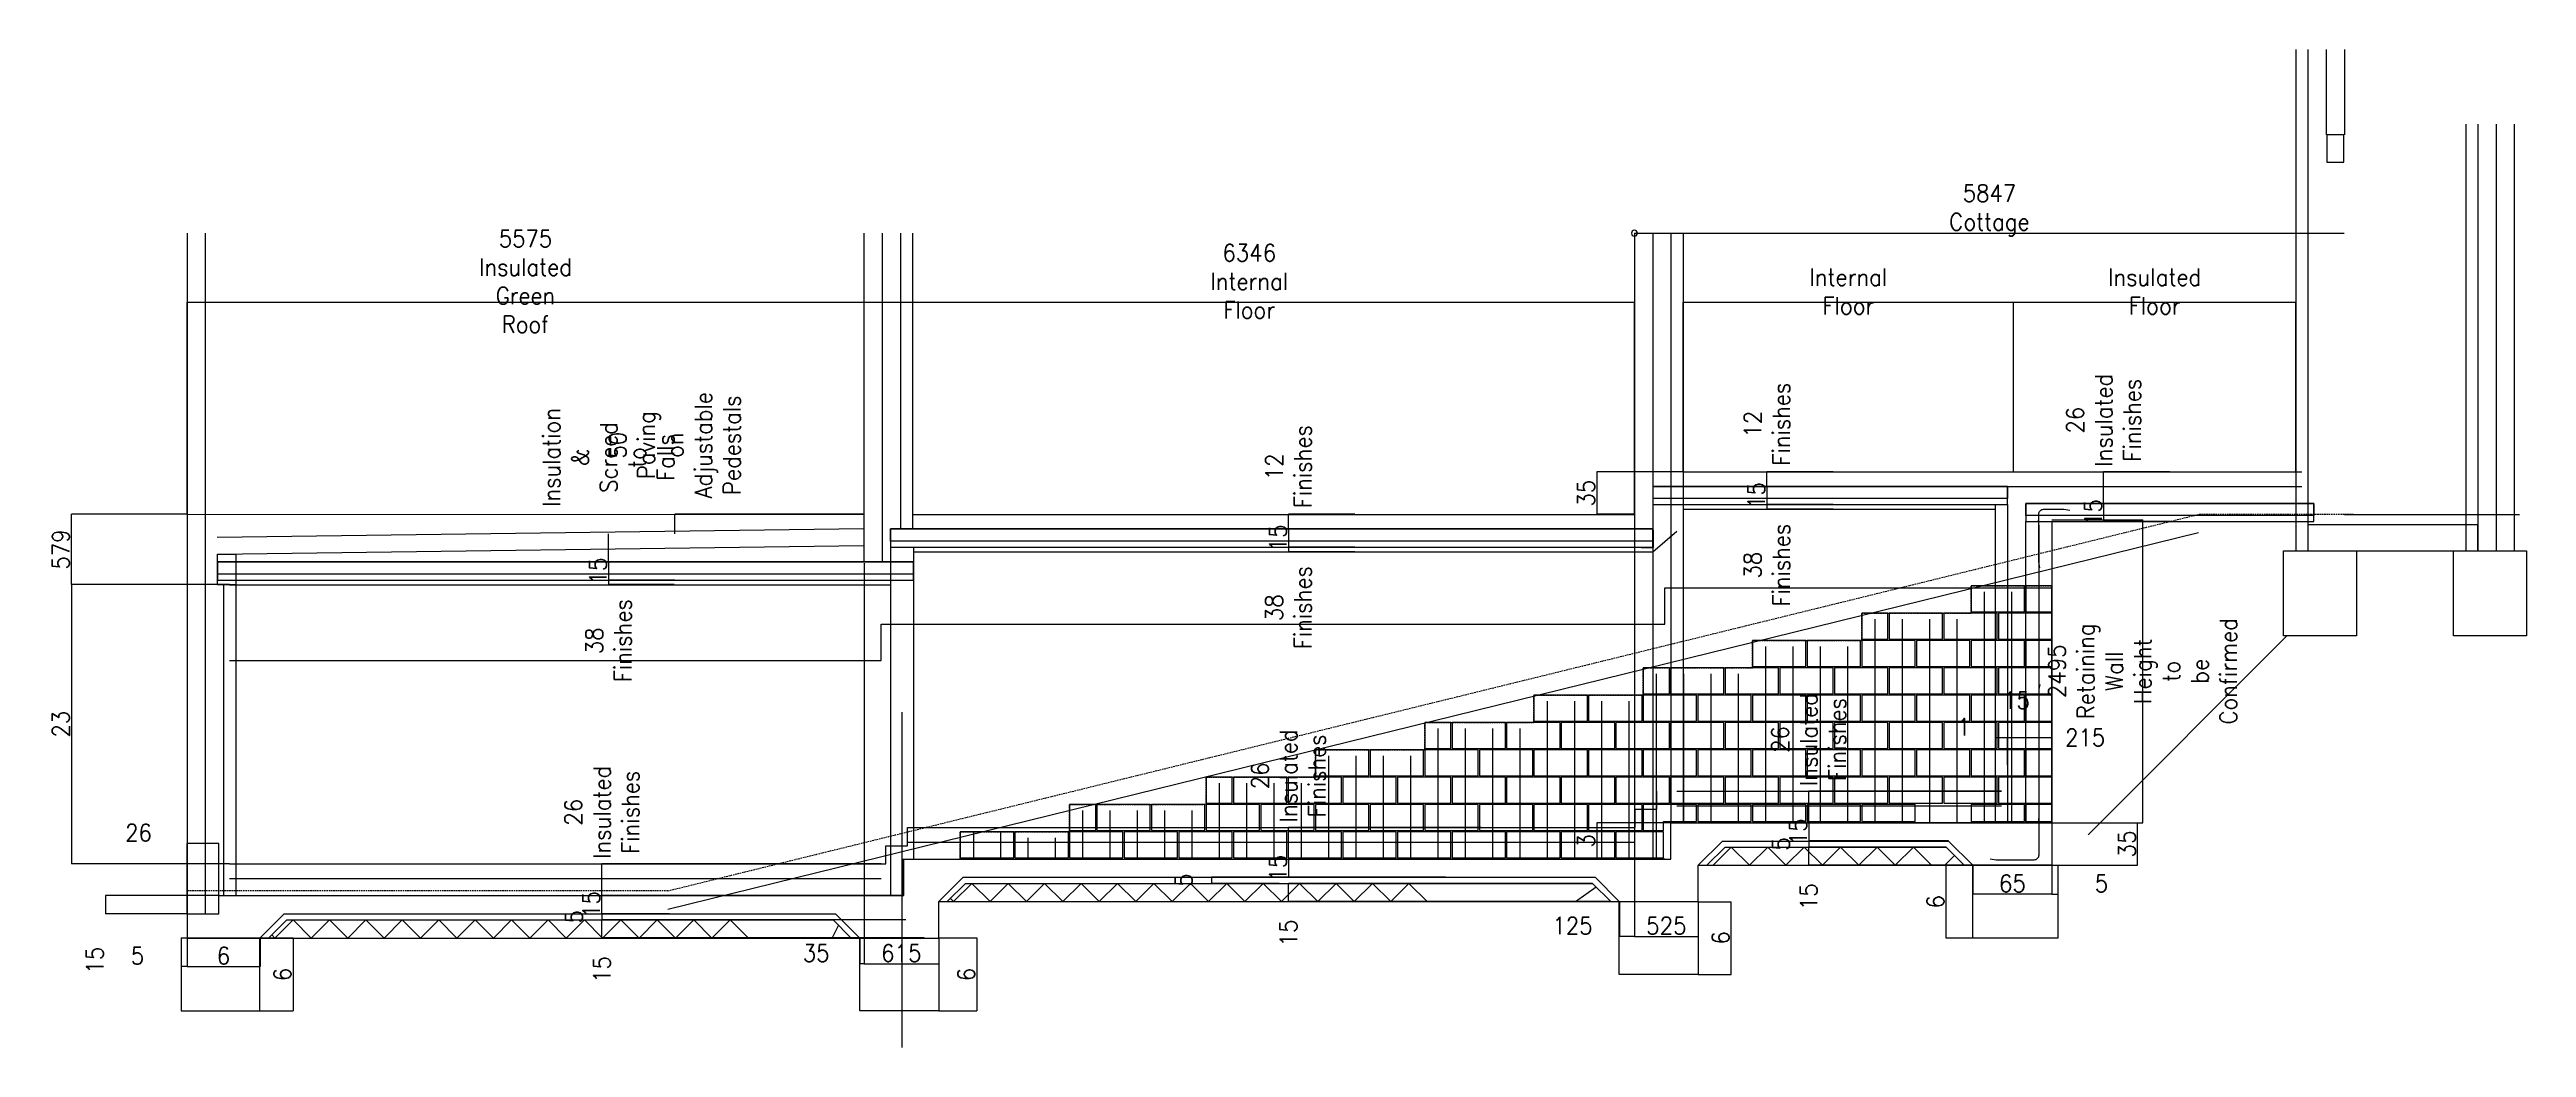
# Model space of a CAD drawing. Header units: millimetres. Extents: x 14063 to 1112248, y -41582 to 2046360.
# Drawn here: x 970747 to 991148, y 1950263 to 1958480 of the extents above; entities that cross this region are included whole.
import ezdxf

# ---------------------------------------------------------------- set-up
doc = ezdxf.new("R2010")
doc.units = ezdxf.units.MM
doc.linetypes.add('DASHED', pattern=[19.05, 12.7, -6.35])
doc.layers.get('Defpoints').update_dxf_attribs({"color": 41})
for name, color, linetype in [('CHB+00_Dims-GA', 8, 'Continuous'), ('CHB+00_Groundslab', 4, 'Continuous'), ('CHB+00_Levels', 8, 'Continuous'), ('CHB+00_Lintels Over', 9, 'Continuous'), ('CHB+00_Rebar', 1, 'Continuous'), ('CHB+00_Walls-LB Ghost', 252, 'Continuous'), ('CHB+00_Walls-Retaining', 1, 'Continuous'), ('CHB-00_Dims-Foundation', 8, 'Continuous'), ('CHB-00_External GL', 211, 'Continuous'), ('CHB-00_Foundation', 7, 'Continuous'), ('CHB-00_Party Wall Line', 1, 'Continuous'), ('CHB-00_SOPs', 211, 'Continuous')]:
    doc.layers.add(name, color=color, linetype=linetype)
doc.styles.get("Standard").update_dxf_attribs({"font": 'standard'})
doc.dimstyles.get("Standard").update_dxf_attribs({"dimscale": 0, "dimtxt": 2, "dimasz": 2.5, "dimexe": 4, "dimexo": 1.5, "dimgap": 0.75, "dimtad": 0, "dimtoh": 1, "dimdec": 0, "dimdsep": 46, "dimcen": 0.09, "dimclrd": 8, "dimclre": 8, "dimclrt": 7, "dimadec": 0, "dimazin": 0, "dimtfac": 1, "dimtdec": 4, "dimtofl": 0, "dimtmove": 0, "dimatfit": 3, "dimfxl": 1, "dimtolj": 1, "dimtzin": 0, "dimarcsym": 0})

# ---------------------------------------------------------------- blocks, each defined once
blk = doc.blocks.new('*U196')
at = {"layer": 'CHB+00_Groundslab', "color": 8}
blk.add_lwpolyline([(-150, -75), (0, 75), (150, -75)], dxfattribs=at)
blk = doc.blocks.new('*U197')
at = {"layer": 'CHB+00_Groundslab', "color": 0, "linetype": 'ByBlock', "lineweight": -2}
for p in [(0, 0), (300, 0), (600, 0), (900, 0), (1200, 0), (1500, 0)]:
    blk.add_blockref('*U196', p, dxfattribs=at)
blk = doc.blocks.new('*D129')
at = {"layer": 'CHB+00_Dims-GA', "color": 8, "linetype": 'ByBlock', "lineweight": -2}
for p, q in [((987239, 1952113), (987946, 1952113)), ((987946, 1951763), (987946, 1952113)), ((987289, 1951763), (987946, 1951763))]:
    blk.add_line(p, q, dxfattribs=at)
for points in [[(987946, 1952113), (987946, 1952113), (987946, 1952113)], [(987946, 1951763), (987946, 1951763), (987946, 1951763)]]:
    blk.add_solid(points, dxfattribs=at)
at = {"layer": 'CHB+00_Dims-GA', "color": 7, "linetype": 'Continuous', "lineweight": -2, "insert": (987858, 1951938), "char_height": 141.1, "width": 11, "attachment_point": 5, "rotation": 90}
blk.add_mtext('35', dxfattribs=at)
blk = doc.blocks.new('*D108')
at = {"layer": 'CHB+00_Dims-GA', "color": 8, "linetype": 'ByBlock', "lineweight": -2}
for p, q in [((987239, 1954608), (987988, 1954608)), ((987988, 1952113), (987988, 1954608)), ((987239, 1952113), (987988, 1952113))]:
    blk.add_line(p, q, dxfattribs=at)
for points in [[(987988, 1954608), (987988, 1954608), (987988, 1954608)], [(987988, 1952113), (987988, 1952113), (987988, 1952113)]]:
    blk.add_solid(points, dxfattribs=at)
at = {"layer": 'CHB+00_Dims-GA', "color": 7, "linetype": 'Continuous', "lineweight": -2, "insert": (987988, 1953360), "char_height": 141.08, "width": 280.75, "attachment_point": 5, "rotation": 90}
blk.add_mtext('2495 Retaining Wall Height\\Xto be Confirmed', dxfattribs=at)
blk = doc.blocks.new('*D4')
at = {"layer": 'CHB+00_Dims-GA', "color": 8, "linetype": 'ByBlock', "lineweight": -2}
for p, q in [((975297, 1951514), (975297, 1951774)), ((977598, 1951774), (975297, 1951774)), ((972231, 1951514), (975297, 1951514))]:
    blk.add_line(p, q, dxfattribs=at)
for points in [[(975297, 1951774), (975297, 1951774), (975297, 1951774)], [(975297, 1951514), (975297, 1951514), (975297, 1951514)]]:
    blk.add_solid(points, dxfattribs=at)
at = {"layer": 'CHB+00_Dims-GA', "color": 7, "linetype": 'Continuous', "lineweight": -2, "insert": (975297, 1952199), "char_height": 141.08, "width": 82, "attachment_point": 5, "rotation": 90}
blk.add_mtext('26\\XInsulated\\PFinishes', dxfattribs=at)
blk = doc.blocks.new('*D57')
at = {"layer": 'CHB+00_Dims-GA', "color": 8, "linetype": 'ByBlock', "lineweight": -2}
for p, q in [((972681, 1951364), (975297, 1951364)), ((975297, 1951364), (975297, 1951514)), ((977783, 1951514), (975297, 1951514))]:
    blk.add_line(p, q, dxfattribs=at)
for points in [[(975297, 1951514), (975297, 1951514), (975297, 1951514)], [(975297, 1951364), (975297, 1951364), (975297, 1951364)]]:
    blk.add_solid(points, dxfattribs=at)
at = {"layer": 'CHB+00_Dims-GA', "color": 7, "linetype": 'Continuous', "lineweight": -2, "insert": (975210, 1951439), "char_height": 141.1, "width": 9, "attachment_point": 5, "rotation": 90}
blk.add_mtext('15', dxfattribs=at)
blk = doc.blocks.new('*D48')
at = {"layer": 'CHB+00_Dims-GA', "color": 8, "linetype": 'ByBlock', "lineweight": -2}
for p, q in [((980952, 1951464), (980952, 1951614)), ((983456, 1951614), (980952, 1951614)), ((983606, 1951464), (980952, 1951464))]:
    blk.add_line(p, q, dxfattribs=at)
for points in [[(980952, 1951614), (980952, 1951614), (980952, 1951614)], [(980952, 1951464), (980952, 1951464), (980952, 1951464)]]:
    blk.add_solid(points, dxfattribs=at)
at = {"layer": 'CHB+00_Dims-GA', "color": 7, "linetype": 'Continuous', "lineweight": -2, "insert": (980952, 1951205), "char_height": 141.1, "width": 9, "attachment_point": 5, "rotation": 90}
blk.add_mtext('15', dxfattribs=at)
blk = doc.blocks.new('*D119')
at = {"layer": 'CHB+00_Dims-GA', "color": 8, "linetype": 'ByBlock', "lineweight": -2}
for p, q in [((986774, 1952815), (986874, 1952815)), ((986774, 1952590), (986774, 1952815)), ((986874, 1952590), (986874, 1952815))]:
    blk.add_line(p, q, dxfattribs=at)
for points in [[(986774, 1952815), (986774, 1952815), (986774, 1952815)], [(986874, 1952815), (986874, 1952815), (986874, 1952815)]]:
    blk.add_solid(points, dxfattribs=at)
at = {"layer": 'CHB+00_Dims-GA', "color": 7, "linetype": 'Continuous', "lineweight": -2, "insert": (986515, 1952903), "char_height": 141, "width": 2, "attachment_point": 5}
blk.add_mtext('1', dxfattribs=at)
blk = doc.blocks.new('*D43')
at = {"layer": 'CHB+00_Dims-GA', "color": 8, "linetype": 'ByBlock', "lineweight": -2}
for p, q in [((986874, 1952815), (987024, 1952815)), ((986874, 1952590), (986874, 1952815)), ((987024, 1952590), (987024, 1952815))]:
    blk.add_line(p, q, dxfattribs=at)
for points in [[(986874, 1952815), (986874, 1952815), (986874, 1952815)], [(987024, 1952815), (987024, 1952815), (987024, 1952815)]]:
    blk.add_solid(points, dxfattribs=at)
at = {"layer": 'CHB+00_Dims-GA', "color": 7, "linetype": 'Continuous', "lineweight": -2, "insert": (986949, 1953121), "char_height": 141.1, "width": 9, "attachment_point": 5}
blk.add_mtext('15', dxfattribs=at)
blk = doc.blocks.new('*D27')
at = {"layer": 'CHB+00_Dims-GA', "color": 8, "linetype": 'ByBlock', "lineweight": -2}
for p, q in [((987024, 1952815), (987239, 1952815)), ((987024, 1952590), (987024, 1952815)), ((987239, 1952590), (987239, 1952815))]:
    blk.add_line(p, q, dxfattribs=at)
for points in [[(987024, 1952815), (987024, 1952815), (987024, 1952815)], [(987239, 1952815), (987239, 1952815), (987239, 1952815)]]:
    blk.add_solid(points, dxfattribs=at)
at = {"layer": 'CHB+00_Dims-GA', "color": 7, "linetype": 'Continuous', "lineweight": -2, "insert": (987514, 1952815), "char_height": 141.1, "width": 16, "attachment_point": 5}
blk.add_mtext('215', dxfattribs=at)
blk = doc.blocks.new('*D136')
at = {"color": 8, "linetype": 'ByBlock', "lineweight": -2}
for p, q in [((971881, 1956400), (977456, 1956400)), ((971881, 1954653), (971881, 1956400)), ((977456, 1954653), (977456, 1956400))]:
    blk.add_line(p, q, dxfattribs=at)
for points in [[(971881, 1956400), (971881, 1956400), (971881, 1956400)], [(977456, 1956400), (977456, 1956400), (977456, 1956400)]]:
    blk.add_solid(points, dxfattribs=at)
at = {"color": 7, "linetype": 'Continuous', "lineweight": -2, "insert": (974668, 1956571), "char_height": 141.08, "width": 128.5, "attachment_point": 5}
blk.add_mtext('5575\\PInsulated Green Roof', dxfattribs=at)
blk = doc.blocks.new('*D142')
at = {"color": 8, "linetype": 'ByBlock', "lineweight": -2}
for p, q in [((977456, 1956400), (983802, 1956400)), ((977456, 1954728), (977456, 1956400)), ((983802, 1954653), (983802, 1956400))]:
    blk.add_line(p, q, dxfattribs=at)
for points in [[(977456, 1956400), (977456, 1956400), (977456, 1956400)], [(983802, 1956400), (983802, 1956400), (983802, 1956400)]]:
    blk.add_solid(points, dxfattribs=at)
at = {"color": 7, "linetype": 'Continuous', "lineweight": -2, "insert": (980629, 1956571), "char_height": 141.08, "width": 81.75, "attachment_point": 5}
blk.add_mtext('6346\\PInternal Floor', dxfattribs=at)
blk = doc.blocks.new('*D168')
at = {"color": 8, "linetype": 'ByBlock', "lineweight": -2}
for p, q in [((984202, 1956400), (986924, 1956400)), ((984202, 1955003), (984202, 1956400)), ((986924, 1955003), (986924, 1956400))]:
    blk.add_line(p, q, dxfattribs=at)
for points in [[(984202, 1956400), (984202, 1956400), (984202, 1956400)], [(986924, 1956400), (986924, 1956400), (986924, 1956400)]]:
    blk.add_solid(points, dxfattribs=at)
at = {"color": 7, "linetype": 'Continuous', "lineweight": -2, "insert": (985563, 1956488), "char_height": 141.08, "width": 81.75, "attachment_point": 5}
blk.add_mtext('Internal Floor', dxfattribs=at)
blk = doc.blocks.new('*D23')
at = {"color": 8, "linetype": 'ByBlock', "lineweight": -2}
for p, q in [((986924, 1956400), (989248, 1956400)), ((986924, 1955003), (986924, 1956400)), ((989248, 1955003), (989248, 1956400))]:
    blk.add_line(p, q, dxfattribs=at)
for points in [[(986924, 1956400), (986924, 1956400), (986924, 1956400)], [(989248, 1956400), (989248, 1956400), (989248, 1956400)]]:
    blk.add_solid(points, dxfattribs=at)
at = {"color": 7, "linetype": 'Continuous', "lineweight": -2, "insert": (988086, 1956488), "char_height": 141.08, "width": 89.75, "attachment_point": 5}
blk.add_mtext('Insulated Floor', dxfattribs=at)
blk = doc.blocks.new('*D73')
at = {"color": 8, "linetype": 'ByBlock', "lineweight": -2}
for p, q in [((983802, 1956968), (989648, 1956968)), ((983802, 1956968), (983802, 1956968)), ((989648, 1956968), (989648, 1956968))]:
    blk.add_line(p, q, dxfattribs=at)
for points in [[(983802, 1956968), (983802, 1956968), (983802, 1956968)], [(989648, 1956968), (989648, 1956968), (989648, 1956968)]]:
    blk.add_solid(points, dxfattribs=at)
at = {"color": 7, "linetype": 'Continuous', "lineweight": -2, "insert": (986725, 1957156), "char_height": 141.1, "width": 44, "attachment_point": 5}
blk.add_mtext('5847\\PCottage', dxfattribs=at)
blk = doc.blocks.new('*D8')
at = {"layer": 'CHB+00_Dims-GA', "color": 8, "linetype": 'ByBlock', "lineweight": -2}
for p, q in [((975352, 1954261), (975352, 1954491)), ((975352, 1954491), (975352, 1954491)), ((975897, 1954261), (975352, 1954261))]:
    blk.add_line(p, q, dxfattribs=at)
for points in [[(975352, 1954491), (975352, 1954491), (975352, 1954491)], [(975352, 1954261), (975352, 1954261), (975352, 1954261)]]:
    blk.add_solid(points, dxfattribs=at)
at = {"layer": 'CHB+00_Dims-GA', "color": 7, "linetype": 'Continuous', "lineweight": -2, "insert": (975352, 1955121), "char_height": 141.08, "width": 183.25, "attachment_point": 5, "rotation": 90}
blk.add_mtext('Insulation &\\XScreed to Falls', dxfattribs=at)
blk = doc.blocks.new('*D109')
at = {"layer": 'CHB+00_Dims-GA', "color": 8, "linetype": 'ByBlock', "lineweight": -2}
for p, q in [((975352, 1954261), (975352, 1954111)), ((975897, 1954261), (975352, 1954261)), ((975897, 1954111), (975352, 1954111))]:
    blk.add_line(p, q, dxfattribs=at)
for points in [[(975352, 1954261), (975352, 1954261), (975352, 1954261)], [(975352, 1954111), (975352, 1954111), (975352, 1954111)]]:
    blk.add_solid(points, dxfattribs=at)
at = {"layer": 'CHB+00_Dims-GA', "color": 7, "linetype": 'Continuous', "lineweight": -2, "insert": (975265, 1954186), "char_height": 141.1, "width": 9, "attachment_point": 5, "rotation": 90}
blk.add_mtext('15', dxfattribs=at)
blk = doc.blocks.new('*D85')
at = {"layer": 'CHB+00_Dims-GA', "color": 8, "linetype": 'ByBlock', "lineweight": -2}
for p, q in [((975352, 1954111), (975352, 1954074)), ((975897, 1954111), (975352, 1954111)), ((975893, 1954074), (975352, 1954074))]:
    blk.add_line(p, q, dxfattribs=at)
for points in [[(975352, 1954111), (975352, 1954111), (975352, 1954111)], [(975352, 1954074), (975352, 1954074), (975352, 1954074)]]:
    blk.add_solid(points, dxfattribs=at)
at = {"layer": 'CHB+00_Dims-GA', "color": 7, "linetype": 'Continuous', "lineweight": -2, "insert": (975352, 1953612), "char_height": 141.08, "width": 75, "attachment_point": 5, "rotation": 90}
blk.add_mtext('38\\XFinishes', dxfattribs=at)
blk = doc.blocks.new('*D128')
at = {"layer": 'CHB+00_Dims-GA', "color": 8, "linetype": 'ByBlock', "lineweight": -2}
for p, q in [((980952, 1954533), (980952, 1954653)), ((981497, 1954653), (980952, 1954653)), ((981497, 1954533), (980952, 1954533))]:
    blk.add_line(p, q, dxfattribs=at)
for points in [[(980952, 1954653), (980952, 1954653), (980952, 1954653)], [(980952, 1954533), (980952, 1954533), (980952, 1954533)]]:
    blk.add_solid(points, dxfattribs=at)
at = {"layer": 'CHB+00_Dims-GA', "color": 7, "linetype": 'Continuous', "lineweight": -2, "insert": (980952, 1955045), "char_height": 141.08, "width": 73, "attachment_point": 5, "rotation": 90}
blk.add_mtext('12\\XFinishes', dxfattribs=at)
blk = doc.blocks.new('*D93')
at = {"layer": 'CHB+00_Dims-GA', "color": 8, "linetype": 'ByBlock', "lineweight": -2}
for p, q in [((980952, 1954533), (980952, 1954383)), ((981497, 1954533), (980952, 1954533)), ((981497, 1954383), (980952, 1954383))]:
    blk.add_line(p, q, dxfattribs=at)
for points in [[(980952, 1954533), (980952, 1954533), (980952, 1954533)], [(980952, 1954383), (980952, 1954383), (980952, 1954383)]]:
    blk.add_solid(points, dxfattribs=at)
at = {"layer": 'CHB+00_Dims-GA', "color": 7, "linetype": 'Continuous', "lineweight": -2, "insert": (980865, 1954458), "char_height": 141.1, "width": 9, "attachment_point": 5, "rotation": 90}
blk.add_mtext('15', dxfattribs=at)
blk = doc.blocks.new('*D32')
at = {"layer": 'CHB+00_Dims-GA', "color": 8, "linetype": 'ByBlock', "lineweight": -2}
for p, q in [((980952, 1954383), (980952, 1954345)), ((981497, 1954383), (980952, 1954383)), ((981497, 1954345), (980952, 1954345))]:
    blk.add_line(p, q, dxfattribs=at)
for points in [[(980952, 1954383), (980952, 1954383), (980952, 1954383)], [(980952, 1954345), (980952, 1954345), (980952, 1954345)]]:
    blk.add_solid(points, dxfattribs=at)
at = {"layer": 'CHB+00_Dims-GA', "color": 7, "linetype": 'Continuous', "lineweight": -2, "insert": (980952, 1953884), "char_height": 141.08, "width": 75, "attachment_point": 5, "rotation": 90}
blk.add_mtext('38\\XFinishes', dxfattribs=at)
blk = doc.blocks.new('*D19')
at = {"layer": 'CHB+00_Dims-GA', "color": 8, "linetype": 'ByBlock', "lineweight": -2}
for p, q in [((984893, 1954883), (984893, 1955003)), ((985438, 1955003), (984893, 1955003)), ((985438, 1954883), (984893, 1954883))]:
    blk.add_line(p, q, dxfattribs=at)
for points in [[(984893, 1955003), (984893, 1955003), (984893, 1955003)], [(984893, 1954883), (984893, 1954883), (984893, 1954883)]]:
    blk.add_solid(points, dxfattribs=at)
at = {"layer": 'CHB+00_Dims-GA', "color": 7, "linetype": 'Continuous', "lineweight": -2, "insert": (984893, 1955395), "char_height": 141.08, "width": 73, "attachment_point": 5, "rotation": 90}
blk.add_mtext('12\\XFinishes', dxfattribs=at)
blk = doc.blocks.new('*D40')
at = {"layer": 'CHB+00_Dims-GA', "color": 8, "linetype": 'ByBlock', "lineweight": -2}
for p, q in [((984893, 1954883), (984893, 1954733)), ((985438, 1954883), (984893, 1954883)), ((985438, 1954733), (984893, 1954733))]:
    blk.add_line(p, q, dxfattribs=at)
for points in [[(984893, 1954883), (984893, 1954883), (984893, 1954883)], [(984893, 1954733), (984893, 1954733), (984893, 1954733)]]:
    blk.add_solid(points, dxfattribs=at)
at = {"layer": 'CHB+00_Dims-GA', "color": 7, "linetype": 'Continuous', "lineweight": -2, "insert": (984805, 1954808), "char_height": 141.1, "width": 9, "attachment_point": 5, "rotation": 90}
blk.add_mtext('15', dxfattribs=at)
blk = doc.blocks.new('*D37')
at = {"layer": 'CHB+00_Dims-GA', "color": 8, "linetype": 'ByBlock', "lineweight": -2}
for p, q in [((984893, 1954733), (984893, 1954695)), ((985438, 1954733), (984893, 1954733)), ((985438, 1954695), (984893, 1954695))]:
    blk.add_line(p, q, dxfattribs=at)
for points in [[(984893, 1954733), (984893, 1954733), (984893, 1954733)], [(984893, 1954695), (984893, 1954695), (984893, 1954695)]]:
    blk.add_solid(points, dxfattribs=at)
at = {"layer": 'CHB+00_Dims-GA', "color": 7, "linetype": 'Continuous', "lineweight": -2, "insert": (984893, 1954234), "char_height": 141.08, "width": 75, "attachment_point": 5, "rotation": 90}
blk.add_mtext('38\\XFinishes', dxfattribs=at)
blk = doc.blocks.new('*D7')
at = {"layer": 'CHB+00_Dims-GA', "color": 8, "linetype": 'ByBlock', "lineweight": -2}
for p, q in [((987666, 1954743), (987666, 1955003)), ((988211, 1955003), (987666, 1955003)), ((988211, 1954743), (987666, 1954743))]:
    blk.add_line(p, q, dxfattribs=at)
for points in [[(987666, 1955003), (987666, 1955003), (987666, 1955003)], [(987666, 1954743), (987666, 1954743), (987666, 1954743)]]:
    blk.add_solid(points, dxfattribs=at)
at = {"layer": 'CHB+00_Dims-GA', "color": 7, "linetype": 'Continuous', "lineweight": -2, "insert": (987666, 1955428), "char_height": 141.08, "width": 82, "attachment_point": 5, "rotation": 90}
blk.add_mtext('26\\XInsulated\\PFinishes', dxfattribs=at)
blk = doc.blocks.new('*D114')
at = {"layer": 'CHB+00_Dims-GA', "color": 8, "linetype": 'ByBlock', "lineweight": -2}
for p, q in [((987666, 1954743), (987666, 1954593)), ((988211, 1954743), (987666, 1954743)), ((988211, 1954593), (987666, 1954593))]:
    blk.add_line(p, q, dxfattribs=at)
for points in [[(987666, 1954743), (987666, 1954743), (987666, 1954743)], [(987666, 1954593), (987666, 1954593), (987666, 1954593)]]:
    blk.add_solid(points, dxfattribs=at)
at = {"layer": 'CHB+00_Dims-GA', "color": 7, "linetype": 'Continuous', "lineweight": -2, "insert": (987579, 1954668), "char_height": 141.1, "width": 9, "attachment_point": 5, "rotation": 90}
blk.add_mtext('15', dxfattribs=at)
blk = doc.blocks.new('*D79')
at = {"color": 8, "linetype": 'ByBlock', "lineweight": -2}
for p, q in [((970928, 1954074), (970928, 1951774)), ((972231, 1954074), (970928, 1954074)), ((972231, 1951774), (970928, 1951774))]:
    blk.add_line(p, q, dxfattribs=at)
for points in [[(970928, 1954074), (970928, 1954074), (970928, 1954074)], [(970928, 1951774), (970928, 1951774), (970928, 1951774)]]:
    blk.add_solid(points, dxfattribs=at)
at = {"color": 7, "linetype": 'Continuous', "lineweight": -2, "insert": (970840, 1952924), "char_height": 141.1, "width": 11, "attachment_point": 5, "rotation": 90}
blk.add_mtext('23', dxfattribs=at)
blk = doc.blocks.new('*D53')
at = {"layer": 'CHB+00_Dims-GA', "color": 8, "linetype": 'ByBlock', "lineweight": -2}
for p, q in [((980317, 1951664), (980317, 1951614)), ((981509, 1951664), (980317, 1951664)), ((980874, 1951614), (980317, 1951614))]:
    blk.add_line(p, q, dxfattribs=at)
for points in [[(980317, 1951664), (980317, 1951664), (980317, 1951664)], [(980317, 1951614), (980317, 1951614), (980317, 1951614)]]:
    blk.add_solid(points, dxfattribs=at)
at = {"layer": 'CHB+00_Dims-GA', "color": 7, "linetype": 'Continuous', "lineweight": -2, "insert": (980088, 1951639), "char_height": 141, "width": 4, "attachment_point": 5, "rotation": 90}
blk.add_mtext('5', dxfattribs=at)
blk = doc.blocks.new('*U198')
at = {"layer": 'CHB+00_Groundslab', "color": 8}
blk.add_lwpolyline([(-150, -75), (0, 75), (150, -75)], dxfattribs=at)
blk = doc.blocks.new('*U199')
at = {"layer": 'CHB+00_Groundslab', "color": 0, "linetype": 'ByBlock', "lineweight": -2}
for p in [(0, 0), (300, 0), (600, 0), (900, 0), (1200, 0), (1500, 0), (1800, 0), (2100, 0), (2400, 0), (2700, 0), (3000, 0), (3300, 0), (3600, 0)]:
    blk.add_blockref('*U198', p, dxfattribs=at)
blk = doc.blocks.new('*U200')
at = {"layer": 'CHB+00_Groundslab', "color": 8}
blk.add_lwpolyline([(-150, -75), (0, 75), (150, -75)], dxfattribs=at)
blk = doc.blocks.new('*U201')
at = {"layer": 'CHB+00_Groundslab', "color": 0, "linetype": 'ByBlock', "lineweight": -2}
for p in [(0, 0), (300, 0), (600, 0), (900, 0), (1200, 0), (1500, 0), (1800, 0), (2100, 0), (2400, 0), (2700, 0), (3000, 0), (3300, 0), (3600, 0)]:
    blk.add_blockref('*U200', p, dxfattribs=at)
blk = doc.blocks.new('*D16')
at = {"layer": 'CHB+00_Dims-GA', "color": 8, "linetype": 'ByBlock', "lineweight": -2}
for p, q in [((975897, 1954493), (975897, 1954653)), ((977456, 1954653), (975897, 1954653)), ((975897, 1954493), (975897, 1954493))]:
    blk.add_line(p, q, dxfattribs=at)
for points in [[(975897, 1954653), (975897, 1954653), (975897, 1954653)], [(975897, 1954493), (975897, 1954493), (975897, 1954493)]]:
    blk.add_solid(points, dxfattribs=at)
at = {"layer": 'CHB+00_Dims-GA', "color": 7, "linetype": 'Continuous', "lineweight": -2, "insert": (975897, 1955222), "char_height": 141.08, "width": 83.75, "attachment_point": 5, "rotation": 90}
blk.add_mtext('50\\XPaving\\Pon Adjustable\\PPedestals', dxfattribs=at)
blk = doc.blocks.new('*D83')
at = {"layer": 'CHB+00_Dims-GA', "color": 8, "linetype": 'ByBlock', "lineweight": -2}
for p, q in [((985237, 1952113), (985237, 1952373)), ((986824, 1952373), (985237, 1952373)), ((986824, 1952113), (985237, 1952113))]:
    blk.add_line(p, q, dxfattribs=at)
for points in [[(985237, 1952373), (985237, 1952373), (985237, 1952373)], [(985237, 1952113), (985237, 1952113), (985237, 1952113)]]:
    blk.add_solid(points, dxfattribs=at)
at = {"layer": 'CHB+00_Dims-GA', "color": 7, "linetype": 'Continuous', "lineweight": -2, "insert": (985237, 1952798), "char_height": 141.08, "width": 82, "attachment_point": 5, "rotation": 90}
blk.add_mtext('26\\XInsulated\\PFinishes', dxfattribs=at)
blk = doc.blocks.new('*D72')
at = {"layer": 'CHB+00_Dims-GA', "color": 8, "linetype": 'ByBlock', "lineweight": -2}
for p, q in [((985237, 1952113), (985237, 1951963)), ((986824, 1952113), (985237, 1952113)), ((986389, 1951963), (985237, 1951963))]:
    blk.add_line(p, q, dxfattribs=at)
for points in [[(985237, 1952113), (985237, 1952113), (985237, 1952113)], [(985237, 1951963), (985237, 1951963), (985237, 1951963)]]:
    blk.add_solid(points, dxfattribs=at)
at = {"layer": 'CHB+00_Dims-GA', "color": 7, "linetype": 'Continuous', "lineweight": -2, "insert": (985150, 1952038), "char_height": 141.1, "width": 9, "attachment_point": 5, "rotation": 90}
blk.add_mtext('15', dxfattribs=at)
blk = doc.blocks.new('*D75')
at = {"layer": 'CHB+00_Dims-GA', "color": 8, "linetype": 'ByBlock', "lineweight": -2}
for p, q in [((985237, 1951763), (985237, 1951913)), ((986368, 1951913), (985237, 1951913)), ((986589, 1951763), (985237, 1951763))]:
    blk.add_line(p, q, dxfattribs=at)
for points in [[(985237, 1951913), (985237, 1951913), (985237, 1951913)], [(985237, 1951763), (985237, 1951763), (985237, 1951763)]]:
    blk.add_solid(points, dxfattribs=at)
at = {"layer": 'CHB+00_Dims-GA', "color": 7, "linetype": 'Continuous', "lineweight": -2, "insert": (985237, 1951504), "char_height": 141.1, "width": 9, "attachment_point": 5, "rotation": 90}
blk.add_mtext('15', dxfattribs=at)
blk = doc.blocks.new('*D91')
at = {"layer": 'CHB+00_Dims-GA', "color": 8, "linetype": 'ByBlock', "lineweight": -2}
for p, q in [((985237, 1951963), (985237, 1951913)), ((986389, 1951963), (985237, 1951963)), ((986368, 1951913), (985237, 1951913))]:
    blk.add_line(p, q, dxfattribs=at)
for points in [[(985237, 1951963), (985237, 1951963), (985237, 1951963)], [(985237, 1951913), (985237, 1951913), (985237, 1951913)]]:
    blk.add_solid(points, dxfattribs=at)
at = {"layer": 'CHB+00_Dims-GA', "color": 7, "linetype": 'Continuous', "lineweight": -2, "insert": (985009, 1951938), "char_height": 141, "width": 4, "attachment_point": 5, "rotation": 90}
blk.add_mtext('5', dxfattribs=at)
blk = doc.blocks.new('*D31')
at = {"layer": 'CHB+00_Dims-GA', "color": 8, "linetype": 'ByBlock', "lineweight": -2}
for p, q in [((983491, 1952113), (983491, 1951813)), ((984102, 1952113), (983491, 1952113)), ((984052, 1951813), (983491, 1951813))]:
    blk.add_line(p, q, dxfattribs=at)
for points in [[(983491, 1952113), (983491, 1952113), (983491, 1952113)], [(983491, 1951813), (983491, 1951813), (983491, 1951813)]]:
    blk.add_solid(points, dxfattribs=at)
at = {"layer": 'CHB+00_Dims-GA', "color": 7, "linetype": 'Continuous', "lineweight": -2, "insert": (983404, 1951963), "char_height": 141, "width": 4, "attachment_point": 5, "rotation": 90}
blk.add_mtext('3', dxfattribs=at)
blk = doc.blocks.new('*D101')
at = {"layer": 'CHB+00_Dims-GA', "color": 8, "linetype": 'ByBlock', "lineweight": -2}
for p, q in [((970928, 1954074), (970928, 1954653)), ((971881, 1954653), (970928, 1954653)), ((972231, 1954074), (970928, 1954074))]:
    blk.add_line(p, q, dxfattribs=at)
for points in [[(970928, 1954653), (970928, 1954653), (970928, 1954653)], [(970928, 1954074), (970928, 1954074), (970928, 1954074)]]:
    blk.add_solid(points, dxfattribs=at)
at = {"layer": 'CHB+00_Dims-GA', "color": 7, "linetype": 'Continuous', "lineweight": -2, "insert": (970840, 1954363), "char_height": 141.1, "width": 18, "attachment_point": 5, "rotation": 90}
blk.add_mtext('579', dxfattribs=at)
blk = doc.blocks.new('*D144')
at = {"layer": 'CHB+00_Dims-GA', "color": 8, "linetype": 'ByBlock', "lineweight": -2}
for p, q in [((983491, 1955003), (983491, 1954653)), ((984202, 1955003), (983491, 1955003)), ((983802, 1954653), (983491, 1954653))]:
    blk.add_line(p, q, dxfattribs=at)
for points in [[(983491, 1955003), (983491, 1955003), (983491, 1955003)], [(983491, 1954653), (983491, 1954653), (983491, 1954653)]]:
    blk.add_solid(points, dxfattribs=at)
at = {"layer": 'CHB+00_Dims-GA', "color": 7, "linetype": 'Continuous', "lineweight": -2, "insert": (983404, 1954828), "char_height": 141.1, "width": 11, "attachment_point": 5, "rotation": 90}
blk.add_mtext('35', dxfattribs=at)
blk = doc.blocks.new('*D67')
at = {"layer": 'CHB+00_Dims-GA', "color": 8, "linetype": 'ByBlock', "lineweight": -2}
for p, q in [((980952, 1951814), (980952, 1951664)), ((982539, 1951814), (980952, 1951814)), ((982246, 1951664), (980952, 1951664))]:
    blk.add_line(p, q, dxfattribs=at)
for points in [[(980952, 1951814), (980952, 1951814), (980952, 1951814)], [(980952, 1951664), (980952, 1951664), (980952, 1951664)]]:
    blk.add_solid(points, dxfattribs=at)
at = {"layer": 'CHB+00_Dims-GA', "color": 7, "linetype": 'Continuous', "lineweight": -2, "insert": (980865, 1951739), "char_height": 141.1, "width": 9, "attachment_point": 5, "rotation": 90}
blk.add_mtext('15', dxfattribs=at)
blk = doc.blocks.new('*D149')
at = {"layer": 'CHB+00_Dims-GA', "color": 8, "linetype": 'ByBlock', "lineweight": -2}
for p, q in [((980952, 1951814), (980952, 1952074)), ((982539, 1952074), (980952, 1952074)), ((982539, 1951814), (980952, 1951814))]:
    blk.add_line(p, q, dxfattribs=at)
for points in [[(980952, 1952074), (980952, 1952074), (980952, 1952074)], [(980952, 1951814), (980952, 1951814), (980952, 1951814)]]:
    blk.add_solid(points, dxfattribs=at)
at = {"layer": 'CHB+00_Dims-GA', "color": 7, "linetype": 'Continuous', "lineweight": -2, "insert": (980952, 1952499), "char_height": 141.08, "width": 82, "attachment_point": 5, "rotation": 90}
blk.add_mtext('26\\XInsulated\\PFinishes', dxfattribs=at)
blk = doc.blocks.new('*D155')
at = {"layer": 'CHB+00_Dims-GA', "color": 8, "linetype": 'ByBlock', "lineweight": -2}
for p, q in [((983802, 1951814), (983802, 1951177)), ((984327, 1951463), (984327, 1951177)), ((983802, 1951177), (984327, 1951177))]:
    blk.add_line(p, q, dxfattribs=at)
for points in [[(983802, 1951177), (983802, 1951177), (983802, 1951177)], [(984327, 1951177), (984327, 1951177), (984327, 1951177)]]:
    blk.add_solid(points, dxfattribs=at)
at = {"layer": 'CHB+00_Dims-GA', "color": 7, "linetype": 'Continuous', "lineweight": -2, "insert": (984064, 1951265), "char_height": 141.1, "width": 18, "attachment_point": 5}
blk.add_mtext('525', dxfattribs=at)
blk = doc.blocks.new('*D163')
at = {"layer": 'CHB+00_Dims-GA', "color": 8, "linetype": 'ByBlock', "lineweight": -2}
for p, q in [((975297, 1951164), (975297, 1951314)), ((977801, 1951314), (975297, 1951314)), ((977951, 1951164), (975297, 1951164))]:
    blk.add_line(p, q, dxfattribs=at)
for points in [[(975297, 1951314), (975297, 1951314), (975297, 1951314)], [(975297, 1951164), (975297, 1951164), (975297, 1951164)]]:
    blk.add_solid(points, dxfattribs=at)
at = {"layer": 'CHB+00_Dims-GA', "color": 7, "linetype": 'Continuous', "lineweight": -2, "insert": (975297, 1950905), "char_height": 141.1, "width": 9, "attachment_point": 5, "rotation": 90}
blk.add_mtext('15', dxfattribs=at)
blk = doc.blocks.new('*D161')
at = {"layer": 'CHB+00_Dims-GA', "color": 8, "linetype": 'ByBlock', "lineweight": -2}
for p, q in [((975297, 1951364), (975297, 1951314)), ((975854, 1951364), (975297, 1951364)), ((975854, 1951314), (975297, 1951314))]:
    blk.add_line(p, q, dxfattribs=at)
for points in [[(975297, 1951364), (975297, 1951364), (975297, 1951364)], [(975297, 1951314), (975297, 1951314), (975297, 1951314)]]:
    blk.add_solid(points, dxfattribs=at)
at = {"layer": 'CHB+00_Dims-GA', "color": 7, "linetype": 'Continuous', "lineweight": -2, "insert": (975068, 1951339), "char_height": 141, "width": 4, "attachment_point": 5, "rotation": 90}
blk.add_mtext('5', dxfattribs=at)
blk = doc.blocks.new('*D6')
at = {"layer": 'CHB+00_Dims-GA', "color": 8, "linetype": 'ByBlock', "lineweight": -2}
for p, q in [((977456, 1954251), (977456, 1950952)), ((978071, 1951164), (978071, 1950952)), ((977456, 1950952), (978071, 1950952))]:
    blk.add_line(p, q, dxfattribs=at)
for points in [[(977456, 1950952), (977456, 1950952), (977456, 1950952)], [(978071, 1950952), (978071, 1950952), (978071, 1950952)]]:
    blk.add_solid(points, dxfattribs=at)
at = {"layer": 'CHB+00_Dims-GA', "color": 7, "linetype": 'Continuous', "lineweight": -2, "insert": (977763, 1951039), "char_height": 141.1, "width": 16, "attachment_point": 5}
blk.add_mtext('615', dxfattribs=at)
blk = doc.blocks.new('*D78')
at = {"layer": 'CHB+00_Dims-GA', "color": 8, "linetype": 'ByBlock', "lineweight": -2}
for p, q in [((972141, 1951943), (971881, 1951943)), ((971881, 1951364), (971881, 1951943)), ((972141, 1951514), (972141, 1951943))]:
    blk.add_line(p, q, dxfattribs=at)
for points in [[(971881, 1951943), (971881, 1951943), (971881, 1951943)], [(972141, 1951943), (972141, 1951943), (972141, 1951943)]]:
    blk.add_solid(points, dxfattribs=at)
at = {"layer": 'CHB+00_Dims-GA', "color": 7, "linetype": 'Continuous', "lineweight": -2, "insert": (971481, 1952031), "char_height": 141.1, "width": 11, "attachment_point": 5}
blk.add_mtext('26', dxfattribs=at)
blk = doc.blocks.new('*D86')
at = {"layer": 'CHB+00_Dims-GA', "color": 8, "linetype": 'ByBlock', "lineweight": -2}
for p, q in [((971208, 1951514), (971208, 1951364)), ((972141, 1951514), (971208, 1951514)), ((971881, 1951364), (971208, 1951364))]:
    blk.add_line(p, q, dxfattribs=at)
for points in [[(971208, 1951514), (971208, 1951514), (971208, 1951514)], [(971208, 1951364), (971208, 1951364), (971208, 1951364)]]:
    blk.add_solid(points, dxfattribs=at)
at = {"layer": 'CHB+00_Dims-GA', "color": 7, "linetype": 'Continuous', "lineweight": -2, "insert": (971121, 1950980), "char_height": 141.1, "width": 9, "attachment_point": 5, "rotation": 90}
blk.add_mtext('15', dxfattribs=at)
blk = doc.blocks.new('*D36')
at = {"layer": 'CHB+00_Dims-GA', "color": 8, "linetype": 'ByBlock', "lineweight": -2}
for p, q in [((971881, 1951164), (971881, 1950930)), ((972481, 1951164), (972481, 1950930)), ((971881, 1950930), (972481, 1950930))]:
    blk.add_line(p, q, dxfattribs=at)
for points in [[(971881, 1950930), (971881, 1950930), (971881, 1950930)], [(972481, 1950930), (972481, 1950930), (972481, 1950930)]]:
    blk.add_solid(points, dxfattribs=at)
at = {"layer": 'CHB+00_Dims-GA', "color": 7, "linetype": 'Continuous', "lineweight": -2, "insert": (972181, 1951018), "char_height": 141, "width": 4, "attachment_point": 5}
blk.add_mtext('6', dxfattribs=at)
blk = doc.blocks.new('*D162')
at = {"layer": 'CHB+00_Dims-GA', "color": 8, "linetype": 'ByBlock', "lineweight": -2}
for p, q in [((983802, 1951814), (983802, 1951177)), ((983677, 1951464), (983677, 1951177)), ((983802, 1951177), (983677, 1951177))]:
    blk.add_line(p, q, dxfattribs=at)
for points in [[(983677, 1951177), (983677, 1951177), (983677, 1951177)], [(983802, 1951177), (983802, 1951177), (983802, 1951177)]]:
    blk.add_solid(points, dxfattribs=at)
at = {"layer": 'CHB+00_Dims-GA', "color": 7, "linetype": 'Continuous', "lineweight": -2, "insert": (983292, 1951265), "char_height": 141.1, "width": 16, "attachment_point": 5}
blk.add_mtext('125', dxfattribs=at)
blk = doc.blocks.new('*D95')
at = {"layer": 'CHB+00_Dims-GA', "color": 8, "linetype": 'ByBlock', "lineweight": -2}
for p, q in [((977421, 1951164), (977421, 1950952)), ((977456, 1951164), (977456, 1950952)), ((977456, 1950952), (977421, 1950952))]:
    blk.add_line(p, q, dxfattribs=at)
for points in [[(977421, 1950952), (977421, 1950952), (977421, 1950952)], [(977456, 1950952), (977456, 1950952), (977456, 1950952)]]:
    blk.add_solid(points, dxfattribs=at)
at = {"layer": 'CHB+00_Dims-GA', "color": 7, "linetype": 'Continuous', "lineweight": -2, "insert": (977062, 1951039), "char_height": 141.1, "width": 11, "attachment_point": 5}
blk.add_mtext('35', dxfattribs=at)
blk = doc.blocks.new('*D47')
at = {"layer": 'CHB+00_Dims-GA', "color": 8, "linetype": 'ByBlock', "lineweight": -2}
for p, q in [((986589, 1951763), (986589, 1951526)), ((987239, 1951763), (987239, 1951526)), ((987239, 1951526), (986589, 1951526))]:
    blk.add_line(p, q, dxfattribs=at)
for points in [[(986589, 1951526), (986589, 1951526), (986589, 1951526)], [(987239, 1951526), (987239, 1951526), (987239, 1951526)]]:
    blk.add_solid(points, dxfattribs=at)
at = {"layer": 'CHB+00_Dims-GA', "color": 7, "linetype": 'Continuous', "lineweight": -2, "insert": (986914, 1951613), "char_height": 141.1, "width": 11, "attachment_point": 5}
blk.add_mtext('65', dxfattribs=at)
blk = doc.blocks.new('*D146')
at = {"layer": 'CHB+00_Dims-GA', "color": 8, "linetype": 'ByBlock', "lineweight": -2}
for p, q in [((978071, 1951164), (978385, 1951164)), ((978385, 1951164), (978385, 1950564)), ((978071, 1950564), (978385, 1950564))]:
    blk.add_line(p, q, dxfattribs=at)
for points in [[(978385, 1951164), (978385, 1951164), (978385, 1951164)], [(978385, 1950564), (978385, 1950564), (978385, 1950564)]]:
    blk.add_solid(points, dxfattribs=at)
at = {"layer": 'CHB+00_Dims-GA', "color": 7, "linetype": 'Continuous', "lineweight": -2, "insert": (978298, 1950864), "char_height": 141, "width": 4, "attachment_point": 5, "rotation": 90}
blk.add_mtext('6', dxfattribs=at)
blk = doc.blocks.new('*D29')
at = {"layer": 'CHB+00_Dims-GA', "color": 8, "linetype": 'ByBlock', "lineweight": -2}
for p, q in [((984327, 1951463), (984599, 1951463)), ((984599, 1950864), (984599, 1951463)), ((984327, 1950864), (984599, 1950864))]:
    blk.add_line(p, q, dxfattribs=at)
for points in [[(984599, 1951463), (984599, 1951463), (984599, 1951463)], [(984599, 1950864), (984599, 1950864), (984599, 1950864)]]:
    blk.add_solid(points, dxfattribs=at)
at = {"layer": 'CHB+00_Dims-GA', "color": 7, "linetype": 'Continuous', "lineweight": -2, "insert": (984512, 1951164), "char_height": 141, "width": 4, "attachment_point": 5, "rotation": 90}
blk.add_mtext('6', dxfattribs=at)
blk = doc.blocks.new('*D138')
at = {"layer": 'CHB+00_Dims-GA', "color": 8, "linetype": 'ByBlock', "lineweight": -2}
for p, q in [((986368, 1951163), (986368, 1951763)), ((986589, 1951763), (986368, 1951763)), ((986589, 1951163), (986368, 1951163))]:
    blk.add_line(p, q, dxfattribs=at)
for points in [[(986368, 1951763), (986368, 1951763), (986368, 1951763)], [(986368, 1951163), (986368, 1951163), (986368, 1951163)]]:
    blk.add_solid(points, dxfattribs=at)
at = {"layer": 'CHB+00_Dims-GA', "color": 7, "linetype": 'Continuous', "lineweight": -2, "insert": (986281, 1951463), "char_height": 141, "width": 4, "attachment_point": 5, "rotation": 90}
blk.add_mtext('6', dxfattribs=at)
blk = doc.blocks.new('*D115')
at = {"layer": 'CHB+00_Dims-GA', "color": 8, "linetype": 'ByBlock', "lineweight": -2}
for p, q in [((971831, 1951164), (971831, 1950930)), ((971881, 1951164), (971881, 1950930)), ((971881, 1950930), (971831, 1950930))]:
    blk.add_line(p, q, dxfattribs=at)
for points in [[(971831, 1950930), (971831, 1950930), (971831, 1950930)], [(971881, 1950930), (971881, 1950930), (971881, 1950930)]]:
    blk.add_solid(points, dxfattribs=at)
at = {"layer": 'CHB+00_Dims-GA', "color": 7, "linetype": 'Continuous', "lineweight": -2, "insert": (971472, 1951018), "char_height": 141, "width": 4, "attachment_point": 5}
blk.add_mtext('5', dxfattribs=at)
blk = doc.blocks.new('*D120')
at = {"layer": 'CHB+00_Dims-GA', "color": 8, "linetype": 'ByBlock', "lineweight": -2}
for p, q in [((972481, 1951164), (972753, 1951164)), ((972753, 1951164), (972753, 1950564)), ((972481, 1950564), (972753, 1950564))]:
    blk.add_line(p, q, dxfattribs=at)
for points in [[(972753, 1951164), (972753, 1951164), (972753, 1951164)], [(972753, 1950564), (972753, 1950564), (972753, 1950564)]]:
    blk.add_solid(points, dxfattribs=at)
at = {"layer": 'CHB+00_Dims-GA', "color": 7, "linetype": 'Continuous', "lineweight": -2, "insert": (972666, 1950864), "char_height": 141, "width": 4, "attachment_point": 5, "rotation": 90}
blk.add_mtext('6', dxfattribs=at)
blk = doc.blocks.new('*D70')
at = {"layer": 'CHB+00_Dims-GA', "color": 8, "linetype": 'ByBlock', "lineweight": -2}
for p, q in [((987239, 1951763), (987239, 1951526)), ((987289, 1951763), (987289, 1951526)), ((987239, 1951526), (987289, 1951526))]:
    blk.add_line(p, q, dxfattribs=at)
for points in [[(987239, 1951526), (987239, 1951526), (987239, 1951526)], [(987289, 1951526), (987289, 1951526), (987289, 1951526)]]:
    blk.add_solid(points, dxfattribs=at)
at = {"layer": 'CHB+00_Dims-GA', "color": 7, "linetype": 'Continuous', "lineweight": -2, "insert": (987647, 1951613), "char_height": 141, "width": 4, "attachment_point": 5}
blk.add_mtext('5', dxfattribs=at)

msp = doc.modelspace()

# ---------------------------------------------------------------- linework, layer by layer
at = {"layer": 'CHB+00_Groundslab'}
for points in [[(977598.1, 1951513.6), (977783.1, 1951513.6), (977783.1, 1951813.6), (984101.6, 1951813.6), (984101.6, 1952112.6)], [(977598.1, 1951163.6), (978071.1, 1951163.6), (978071.1, 1951463.6), (978271.1, 1951663.6), (983476.6, 1951663.6), (983676.6, 1951463.6), (984326.6, 1951463.4), (984326.6, 1951762.6), (984526.6, 1951962.6), (986388.8, 1951962.6), (986588.8, 1951762.6), (987238.8, 1951762.6)], [(984101.6, 1952112.6), (987238.8, 1952112.6), (987238.8, 1951762.6)], [(971880.6, 1951363.6), (972140.6, 1951363.6), (972140.6, 1951513.6), (977598.1, 1951513.6)], [(971880.6, 1951363.6), (971880.6, 1951163.6), (972480.6, 1951163.6), (972680.6, 1951363.6), (977221.1, 1951363.6), (977421.1, 1951163.6), (977598.1, 1951163.6)]]:
    msp.add_lwpolyline(points, dxfattribs=at)
at = {"layer": 'CHB+00_Groundslab', "color": 3, "linetype": 'Continuous'}
msp.add_lwpolyline([(987238.8, 1951762.6), (986588.8, 1951762.6), (986388.8, 1951962.6)], dxfattribs=at)
at = {"layer": 'CHB+00_Groundslab', "color": 8}
for points in [[(984326.6, 1951762.6), (984397.3, 1951762.6), (984547.3, 1951912.6), (986368, 1951912.6), (986518, 1951762.6), (986518, 1951762.6)], [(986357.2, 1951762.6), (986437.6, 1951843)], [(978141.8, 1951463.6), (978291.8, 1951613.6), (983455.9, 1951613.6), (983605.9, 1951463.6), (983676.6, 1951463.6)], [(978193.6, 1951463.6), (978167.7, 1951489.5)], [(972551.3, 1951163.6), (972701.3, 1951313.6), (977200.4, 1951313.6), (977350.4, 1951163.6)], [(972603.2, 1951163.6), (972577.2, 1951189.5)]]:
    msp.add_lwpolyline(points, dxfattribs=at)
at = {"layer": 'CHB+00_Groundslab', "color": 7}
for points in [[(984326.6, 1951762.6), (986613.8, 1951762.6)], [(978071.1, 1951463.6), (983676.6, 1951463.6)], [(972480.6, 1951163.6), (977421.1, 1951163.6)]]:
    msp.add_lwpolyline(points, dxfattribs=at)
at = {"layer": 'CHB+00_Groundslab', "color": 8, "linetype": 'Continuous'}
for points in [[(983314.9, 1951463.6), (983485.4, 1951584.1)], [(977192.4, 1951163.6), (977246.4, 1951267.6)]]:
    msp.add_lwpolyline(points, dxfattribs=at)
at = {"layer": 'CHB+00_Levels', "linetype": 'Continuous'}
for p, q in [((986873.8, 1954882.6), (989298.3, 1954882.6)), ((977768.1, 1953023.1), (977768.1, 1950262.5))]:
    msp.add_line(p, q, dxfattribs=at)
at = {"layer": 'CHB+00_Levels', "color": 252, "linetype": 'Continuous'}
for p, q in [((977673.1, 1954382.6), (977673.1, 1951513.6)), ((977863.1, 1954382.6), (977863.1, 1951813.6))]:
    msp.add_line(p, q, dxfattribs=at)
at = {"layer": 'CHB+00_Levels', "linetype": 'Continuous'}
for points in [[(984201.6, 1955002.6), (989298.3, 1955002.6)], [(971880.6, 1954652.6), (977455.6, 1954653.1)], [(977855.6, 1954652.6), (983801.6, 1954652.6)], [(984201.6, 1954695.1), (986773.8, 1954695.1)], [(972128.5, 1954466.1), (977455.6, 1954536.1)], [(983801.6, 1954345.1), (983951.6, 1954345.1), (984151.6, 1954513)], [(972130.6, 1954326.1), (977455.6, 1954396.1)], [(977863.1, 1954345.1), (983801.6, 1954345.1)], [(972230.6, 1954073.6), (977673.1, 1954073.6)], [(983806.7, 1952073.6), (983806.7, 1952223.6), (983985.5, 1952223.6), (983985.5, 1952373.6)], [(984151.6, 1952373.6), (986823.8, 1952373.6)], [(984151.6, 1952252.6), (986823.8, 1952252.6)], [(977598.1, 1951773.6), (977634.3, 1951773.6), (977634.3, 1951923.6), (977813.1, 1951923.6), (977813.1, 1952073.6)], [(977813.1, 1952073.6), (983801.6, 1952073.6)], [(977813.1, 1951953.6), (983801.6, 1951953.6)], [(972230.6, 1951773.6), (977598.1, 1951773.6)], [(977673.1, 1951513.6), (977773.1, 1951513.6), (977773.1, 1951813.6), (977783.1, 1951813.6), (977783.1, 1951813.6)], [(972230.6, 1951653.6), (977598.1, 1951653.6)]]:
    msp.add_lwpolyline(points, dxfattribs=at)
at = {"layer": 'CHB+00_Levels', "color": 3, "linetype": 'Continuous'}
msp.add_lwpolyline([(989648.3, 1954652.6), (991090, 1954652.6)], dxfattribs=at)
at = {"layer": 'CHB+00_Lintels Over', "linetype": 'Continuous'}
for points in [[(983951.6, 1954732.6), (986873.8, 1954732.6), (986873.8, 1954882.6), (983951.6, 1954882.6)], [(987023.8, 1954592.6), (989398.3, 1954592.6), (989398.3, 1954742.6), (987023.8, 1954742.6)], [(987023.8, 1954742.6), (989398.3, 1954742.6), (989398.3, 1954642.6), (987023.8, 1954642.6)], [(977673.1, 1954382.6), (983951.6, 1954382.6), (983951.6, 1954532.6), (977673.1, 1954532.6)], [(977673.1, 1954532.6), (983951.6, 1954532.6), (983951.6, 1954432.6), (977673.1, 1954432.6)], [(972130.6, 1954111.1), (977863.1, 1954111.1), (977863.1, 1954261.1), (972130.6, 1954261.1)], [(972130.6, 1954261.1), (977863.1, 1954261.1), (977863.1, 1954161.1), (972130.6, 1954161.1)]]:
    msp.add_lwpolyline(points, close=True, dxfattribs=at)
msp.add_lwpolyline([(983951.6, 1954882.6), (986873.8, 1954882.6), (986873.8, 1954782.6), (983951.6, 1954782.6)], dxfattribs=at)
at = {"layer": 'CHB+00_Lintels Over', "color": 1, "linetype": 'Continuous'}
for points in [[(983857.6, 1954379.6), (983957.6, 1954379.6), (983957.6, 1954523.6)], [(972280.6, 1954323.6), (972280.6, 1954073.6), (972130.6, 1954073.6), (972130.6, 1954323.6), (972280.6, 1954323.6)]]:
    msp.add_lwpolyline(points, dxfattribs=at)
at = {"layer": 'CHB+00_Rebar', "color": 7}
msp.add_lwpolyline([(987125.7, 1954604.9), (987131.3, 1954552.6), (987131.3, 1952162.6), (987125.3, 1952112.6)], dxfattribs=at)
at = {"layer": 'CHB+00_Rebar'}
for points in [[(987139.3, 1954212.8), (987131.3, 1954262.8), (987131.2, 1954654.6, -0.4142136), (987171.1, 1954694.6), (987338.7, 1954694.6), (987388.7, 1954686.6)], [(987139.3, 1953252.4), (987131.3, 1953212.4), (987131.3, 1952347.4), (987131.3, 1951845.6, -0.4142136), (987091.3, 1951805.6), (986780.8, 1951805.6), (986730.8, 1951813.6)]]:
    msp.add_lwpolyline(points, format="xyb", dxfattribs=at)
at = {"layer": 'CHB+00_Rebar', "linetype": 'Continuous'}
for points in [[(986681.3, 1954013.6), (986681.3, 1952112.6)], [(986906.3, 1954013.6), (986906.3, 1952112.6)], [(987131.3, 1954013.6), (987131.3, 1952112.6)], [(985781.3, 1953788.6), (985781.3, 1952112.6)], [(986006.3, 1953788.6), (986006.3, 1952112.6)], [(986231.3, 1953788.6), (986231.3, 1952112.6)], [(986456.3, 1953788.6), (986456.3, 1952112.6)], [(984881.3, 1953563.6), (984881.3, 1952112.6)], [(985106.3, 1953563.6), (985106.3, 1952112.6)], [(985331.3, 1953563.6), (985331.3, 1952112.6)], [(985556.3, 1953563.6), (985556.3, 1952112.6)], [(983981.3, 1953338.6), (983981.3, 1951813.6)], [(984206.3, 1953338.6), (984206.3, 1952112.6)], [(984431.3, 1953338.6), (984431.3, 1952112.6)], [(984656.3, 1953338.6), (984656.3, 1952112.6)], [(983081.3, 1953113.6), (983081.3, 1951813.6)], [(983306.3, 1953113.6), (983306.3, 1951813.6)], [(983531.3, 1953113.6), (983531.3, 1951813.6)], [(983756.3, 1953113.6), (983756.3, 1951813.6)], [(982181.3, 1952888.6), (982181.3, 1951813.6)], [(982406.3, 1952888.6), (982406.3, 1951813.6)], [(982631.3, 1952888.6), (982631.3, 1951813.6)], [(982856.3, 1952888.6), (982856.3, 1951813.6)], [(981281.3, 1952663.6), (981281.3, 1951813.6)], [(981506.3, 1952663.6), (981506.3, 1951813.6)], [(981731.3, 1952663.6), (981731.3, 1951813.6)], [(981956.3, 1952663.6), (981956.3, 1951813.6)], [(980381.3, 1952438.6), (980381.3, 1951813.6)], [(980606.3, 1952438.6), (980606.3, 1951813.6)], [(980831.3, 1952438.6), (980831.3, 1951813.6)], [(981056.3, 1952438.6), (981056.3, 1951813.6)], [(979256.3, 1952213.6), (979256.3, 1951813.6)], [(979481.3, 1952213.6), (979481.3, 1951813.6)], [(979706.3, 1952213.6), (979706.3, 1951813.6)], [(979931.3, 1952213.6), (979931.3, 1951813.6)], [(980156.3, 1952213.6), (980156.3, 1951813.6)], [(978356.3, 1952038.6), (978356.3, 1951813.6)], [(978581.3, 1952038.6), (978581.3, 1951813.6)], [(978806.3, 1951988.6), (978806.3, 1951813.6)], [(979031.3, 1951988.6), (979031.3, 1951813.6)]]:
    msp.add_lwpolyline(points, dxfattribs=at)
at = {"layer": 'CHB+00_Walls-LB Ghost'}
msp.add_lwpolyline([(986873.8, 1952112.6), (986773.8, 1952112.6), (986773.8, 1954732.6), (986873.8, 1954732.6)], close=True, dxfattribs=at)
at = {"layer": 'CHB+00_Walls-Retaining'}
msp.add_lwpolyline([(987238.8, 1952112.6), (987023.8, 1952112.6), (987023.8, 1954592.6), (987238.8, 1954592.6)], close=True, dxfattribs=at)
at = {"layer": 'CHB+00_Walls-Retaining', "linetype": 'DASHED'}
msp.add_lwpolyline([(978248.8, 1951813.6), (978248.8, 1952038.6), (979148.8, 1952038.6), (979148.8, 1952263.6), (980273.8, 1952263.6), (980273.8, 1952488.6), (981173.8, 1952488.6), (981173.8, 1952713.6), (982073.8, 1952713.6), (982073.8, 1952938.6), (982973.8, 1952938.6), (982973.8, 1953163.6), (983873.8, 1953163.6), (983873.8, 1953388.6), (984773.8, 1953388.6), (984773.8, 1953613.6), (985673.8, 1953613.6), (985673.8, 1953838.6), (986573.8, 1953838.6), (986573.8, 1954063.6), (987238.8, 1954063.6), (987238.8, 1952112.6)], dxfattribs=at)
at = {"layer": 'CHB-00_Dims-Foundation', "color": 252, "linetype": 'Continuous'}
for p, q in [((989248.3, 1958480.5), (989248.3, 1954352.6)), ((989348.3, 1958480.5), (989348.3, 1954352.6)), ((989498.3, 1958480.5), (989498.3, 1957777.6)), ((989648.3, 1958480.5), (989648.3, 1957777.6)), ((990648.3, 1957866.9), (990648.3, 1954352.6)), ((990748.3, 1957866.9), (990748.3, 1954352.6)), ((990898.3, 1957866.9), (990898.3, 1954352.6)), ((991048.3, 1957866.9), (991048.3, 1954352.6)), ((971880.6, 1956968.1), (971880.6, 1951363.6)), ((972030.6, 1956968.1), (972030.6, 1951363.6)), ((977455.6, 1956968.1), (977455.6, 1954256.1)), ((977605.6, 1956968.1), (977605.6, 1954256.1)), ((977755.6, 1956968.1), (977755.6, 1954532.6)), ((977855.6, 1956968.1), (977855.6, 1954532.6)), ((983801.6, 1956968.1), (983801.6, 1951813.6)), ((983951.6, 1956968.1), (983951.6, 1951813.6)), ((984101.6, 1956968.1), (984101.6, 1952112.6)), ((984201.6, 1956968.1), (984201.6, 1952112.6)), ((972180.6, 1954073.6), (972180.6, 1951513.6)), ((972280.6, 1954073.6), (972280.6, 1951513.6))]:
    msp.add_line(p, q, dxfattribs=at)
at = {"layer": 'CHB-00_External GL', "linetype": 'DASHED'}
for points in [[(975840.6, 1951552.6), (988448.3, 1954652.6)], [(989723.3, 1954652.6), (988448.3, 1954652.6)], [(975840.6, 1951552.6), (971880.6, 1951552.6)]]:
    msp.add_lwpolyline(points, dxfattribs=at)
at = {"layer": 'CHB-00_Foundation', "linetype": 'Continuous'}
for points in [[(989503.3, 1957552.6), (989643.3, 1957552.6), (989643.3, 1957777.6), (989503.3, 1957777.6)], [(989348.3, 1954352.6), (990748.3, 1954352.6), (990748.3, 1954567.6), (989348.3, 1954567.6)]]:
    msp.add_lwpolyline(points, close=True, dxfattribs=at)
at = {"layer": 'CHB-00_Foundation'}
for points in [[(989148.3, 1954352.6), (989748.3, 1954352.6), (989748.3, 1953652.2), (989148.3, 1953652.2)], [(990548.3, 1954352.6), (991148.3, 1954352.6), (991148.3, 1953652.2), (990548.3, 1953652.2)], [(986588.8, 1951762.6), (987288.8, 1951762.6), (987288.8, 1951162.6), (986588.8, 1951162.6)], [(983676.6, 1951463.6), (984326.6, 1951463.4), (984326.6, 1950863.6), (983676.6, 1950863.6)], [(972480.6, 1951163.6), (971830.6, 1951163.6), (971830.6, 1950563.6), (972480.6, 1950563.6)], [(977421.1, 1951163.6), (978071.1, 1951163.6), (978071.1, 1950563.6), (977421.1, 1950563.6)]]:
    msp.add_lwpolyline(points, close=True, dxfattribs=at)
at = {"layer": 'CHB-00_Party Wall Line', "color": 252, "linetype": 'Continuous'}
for points in [[(986573.8, 1953848.6), (987013.8, 1953848.6), (987013.8, 1954063.6), (986573.8, 1954063.6)], [(987023.8, 1953848.6), (987238.8, 1953848.6), (987238.8, 1954063.6), (987023.8, 1954063.6)], [(985673.8, 1953623.6), (985888.8, 1953623.6), (985888.8, 1953838.6), (985673.8, 1953838.6)], [(985898.8, 1953623.6), (986338.8, 1953623.6), (986338.8, 1953838.6), (985898.8, 1953838.6)], [(986348.8, 1953623.6), (986788.8, 1953623.6), (986788.8, 1953838.6), (986348.8, 1953838.6)], [(986798.8, 1953623.6), (987238.8, 1953623.6), (987238.8, 1953838.6), (986798.8, 1953838.6)], [(984773.8, 1953398.6), (985213.8, 1953398.6), (985213.8, 1953613.6), (984773.8, 1953613.6)], [(985223.8, 1953398.6), (985663.8, 1953398.6), (985663.8, 1953613.6), (985223.8, 1953613.6)], [(985673.8, 1953398.6), (986113.8, 1953398.6), (986113.8, 1953613.6), (985673.8, 1953613.6)], [(986123.8, 1953398.6), (986563.8, 1953398.6), (986563.8, 1953613.6), (986123.8, 1953613.6)], [(986573.8, 1953398.6), (987013.8, 1953398.6), (987013.8, 1953613.6), (986573.8, 1953613.6)], [(987023.8, 1953398.6), (987238.8, 1953398.6), (987238.8, 1953613.6), (987023.8, 1953613.6)], [(983873.8, 1953173.6), (984088.8, 1953173.6), (984088.8, 1953388.6), (983873.8, 1953388.6)], [(984098.8, 1953173.6), (984538.8, 1953173.6), (984538.8, 1953388.6), (984098.8, 1953388.6)], [(984548.8, 1953173.6), (984988.8, 1953173.6), (984988.8, 1953388.6), (984548.8, 1953388.6)], [(984998.8, 1953173.6), (985438.8, 1953173.6), (985438.8, 1953388.6), (984998.8, 1953388.6)], [(985448.8, 1953173.6), (985888.8, 1953173.6), (985888.8, 1953388.6), (985448.8, 1953388.6)], [(985898.8, 1953173.6), (986338.8, 1953173.6), (986338.8, 1953388.6), (985898.8, 1953388.6)], [(986348.8, 1953173.6), (986788.8, 1953173.6), (986788.8, 1953388.6), (986348.8, 1953388.6)], [(986798.8, 1953173.6), (987238.8, 1953173.6), (987238.8, 1953388.6), (986798.8, 1953388.6)], [(982973.8, 1952948.6), (983413.8, 1952948.6), (983413.8, 1953163.6), (982973.8, 1953163.6)], [(983423.8, 1952948.6), (983863.8, 1952948.6), (983863.8, 1953163.6), (983423.8, 1953163.6)], [(983873.8, 1952948.6), (984313.8, 1952948.6), (984313.8, 1953163.6), (983873.8, 1953163.6)], [(984323.8, 1952948.6), (984763.8, 1952948.6), (984763.8, 1953163.6), (984323.8, 1953163.6)], [(984773.8, 1952948.6), (985213.8, 1952948.6), (985213.8, 1953163.6), (984773.8, 1953163.6)], [(985223.8, 1952948.6), (985663.8, 1952948.6), (985663.8, 1953163.6), (985223.8, 1953163.6)], [(985673.8, 1952948.6), (986113.8, 1952948.6), (986113.8, 1953163.6), (985673.8, 1953163.6)], [(986123.8, 1952948.6), (986563.8, 1952948.6), (986563.8, 1953163.6), (986123.8, 1953163.6)], [(986573.8, 1952948.6), (987013.8, 1952948.6), (987013.8, 1953163.6), (986573.8, 1953163.6)], [(987023.8, 1952948.6), (987238.8, 1952948.6), (987238.8, 1953163.6), (987023.8, 1953163.6)], [(982073.8, 1952723.6), (982288.8, 1952723.6), (982288.8, 1952938.6), (982073.8, 1952938.6)], [(982298.8, 1952723.6), (982738.8, 1952723.6), (982738.8, 1952938.6), (982298.8, 1952938.6)], [(982748.8, 1952723.6), (983188.8, 1952723.6), (983188.8, 1952938.6), (982748.8, 1952938.6)], [(983198.8, 1952723.6), (983638.8, 1952723.6), (983638.8, 1952938.6), (983198.8, 1952938.6)], [(983648.8, 1952723.6), (984088.8, 1952723.6), (984088.8, 1952938.6), (983648.8, 1952938.6)], [(984098.8, 1952723.6), (984538.8, 1952723.6), (984538.8, 1952938.6), (984098.8, 1952938.6)], [(984548.8, 1952723.6), (984988.8, 1952723.6), (984988.8, 1952938.6), (984548.8, 1952938.6)], [(984998.8, 1952723.6), (985438.8, 1952723.6), (985438.8, 1952938.6), (984998.8, 1952938.6)], [(985448.8, 1952723.6), (985888.8, 1952723.6), (985888.8, 1952938.6), (985448.8, 1952938.6)], [(985898.8, 1952723.6), (986338.8, 1952723.6), (986338.8, 1952938.6), (985898.8, 1952938.6)], [(986348.8, 1952723.6), (986788.8, 1952723.6), (986788.8, 1952938.6), (986348.8, 1952938.6)], [(986798.8, 1952723.6), (987238.8, 1952723.6), (987238.8, 1952938.6), (986798.8, 1952938.6)], [(981173.8, 1952498.6), (981613.8, 1952498.6), (981613.8, 1952713.6), (981173.8, 1952713.6)], [(981623.8, 1952498.6), (982063.8, 1952498.6), (982063.8, 1952713.6), (981623.8, 1952713.6)], [(982073.8, 1952498.6), (982513.8, 1952498.6), (982513.8, 1952713.6), (982073.8, 1952713.6)], [(982523.8, 1952498.6), (982963.8, 1952498.6), (982963.8, 1952713.6), (982523.8, 1952713.6)], [(982973.8, 1952498.6), (983413.8, 1952498.6), (983413.8, 1952713.6), (982973.8, 1952713.6)], [(983423.8, 1952498.6), (983863.8, 1952498.6), (983863.8, 1952713.6), (983423.8, 1952713.6)], [(983873.8, 1952498.6), (984313.8, 1952498.6), (984313.8, 1952713.6), (983873.8, 1952713.6)], [(984323.8, 1952498.6), (984763.8, 1952498.6), (984763.8, 1952713.6), (984323.8, 1952713.6)], [(984773.8, 1952498.6), (985213.8, 1952498.6), (985213.8, 1952713.6), (984773.8, 1952713.6)], [(985223.8, 1952498.6), (985663.8, 1952498.6), (985663.8, 1952713.6), (985223.8, 1952713.6)], [(985673.8, 1952498.6), (986113.8, 1952498.6), (986113.8, 1952713.6), (985673.8, 1952713.6)], [(986123.8, 1952498.6), (986563.8, 1952498.6), (986563.8, 1952713.6), (986123.8, 1952713.6)], [(986573.8, 1952498.6), (987013.8, 1952498.6), (987013.8, 1952713.6), (986573.8, 1952713.6)], [(987023.8, 1952498.6), (987238.8, 1952498.6), (987238.8, 1952713.6), (987023.8, 1952713.6)], [(980273.8, 1952273.6), (980488.8, 1952273.6), (980488.8, 1952488.6), (980273.8, 1952488.6)], [(980498.8, 1952273.6), (980938.8, 1952273.6), (980938.8, 1952488.6), (980498.8, 1952488.6)], [(980948.8, 1952273.6), (981388.8, 1952273.6), (981388.8, 1952488.6), (980948.8, 1952488.6)], [(981398.8, 1952273.6), (981838.8, 1952273.6), (981838.8, 1952488.6), (981398.8, 1952488.6)], [(981848.8, 1952273.6), (982288.8, 1952273.6), (982288.8, 1952488.6), (981848.8, 1952488.6)], [(982298.8, 1952273.6), (982738.8, 1952273.6), (982738.8, 1952488.6), (982298.8, 1952488.6)], [(982748.8, 1952273.6), (983188.8, 1952273.6), (983188.8, 1952488.6), (982748.8, 1952488.6)], [(983198.8, 1952273.6), (983638.8, 1952273.6), (983638.8, 1952488.6), (983198.8, 1952488.6)], [(983648.8, 1952273.6), (984088.8, 1952273.6), (984088.8, 1952488.6), (983648.8, 1952488.6)], [(984098.8, 1952273.6), (984538.8, 1952273.6), (984538.8, 1952488.6), (984098.8, 1952488.6)], [(984548.8, 1952273.6), (984988.8, 1952273.6), (984988.8, 1952488.6), (984548.8, 1952488.6)], [(984998.8, 1952273.6), (985438.8, 1952273.6), (985438.8, 1952488.6), (984998.8, 1952488.6)], [(985448.8, 1952273.6), (985888.8, 1952273.6), (985888.8, 1952488.6), (985448.8, 1952488.6)], [(985898.8, 1952273.6), (986338.8, 1952273.6), (986338.8, 1952488.6), (985898.8, 1952488.6)], [(986348.8, 1952273.6), (986788.8, 1952273.6), (986788.8, 1952488.6), (986348.8, 1952488.6)], [(986798.8, 1952273.6), (987238.8, 1952273.6), (987238.8, 1952488.6), (986798.8, 1952488.6)], [(979148.8, 1952048.6), (979363.8, 1952048.6), (979363.8, 1952263.6), (979148.8, 1952263.6)], [(979373.8, 1952048.6), (979813.8, 1952048.6), (979813.8, 1952263.6), (979373.8, 1952263.6)], [(979823.8, 1952048.6), (980263.8, 1952048.6), (980263.8, 1952263.6), (979823.8, 1952263.6)], [(980273.8, 1952048.6), (980713.8, 1952048.6), (980713.8, 1952263.6), (980273.8, 1952263.6)], [(980723.8, 1952048.6), (981163.8, 1952048.6), (981163.8, 1952263.6), (980723.8, 1952263.6)], [(981173.8, 1952048.6), (981613.8, 1952048.6), (981613.8, 1952263.6), (981173.8, 1952263.6)], [(981623.8, 1952048.6), (982063.8, 1952048.6), (982063.8, 1952263.6), (981623.8, 1952263.6)], [(982073.8, 1952048.6), (982513.8, 1952048.6), (982513.8, 1952263.6), (982073.8, 1952263.6)], [(982523.8, 1952048.6), (982963.8, 1952048.6), (982963.8, 1952263.6), (982523.8, 1952263.6)], [(982973.8, 1952048.6), (983413.8, 1952048.6), (983413.8, 1952263.6), (982973.8, 1952263.6)], [(983423.8, 1952048.6), (983863.8, 1952048.6), (983863.8, 1952263.6), (983423.8, 1952263.6)], [(983873.8, 1952048.6), (984041.6, 1952048.6), (984041.6, 1952122.6), (984313.8, 1952122.6), (984313.8, 1952263.6), (983873.8, 1952263.6)], [(984323.8, 1952122.6), (984763.8, 1952122.6), (984763.8, 1952263.6), (984323.8, 1952263.6)], [(984773.8, 1952122.6), (985213.8, 1952122.6), (985213.8, 1952263.6), (984773.8, 1952263.6)], [(985223.8, 1952122.6), (985663.8, 1952122.6), (985663.8, 1952263.6), (985223.8, 1952263.6)], [(985673.8, 1952122.6), (986113.8, 1952122.6), (986113.8, 1952263.6), (985673.8, 1952263.6)], [(986573.8, 1952122.6), (987013.8, 1952122.6), (987013.8, 1952263.6), (986573.8, 1952263.6)], [(987023.8, 1952122.6), (987238.8, 1952122.6), (987238.8, 1952263.6), (987023.8, 1952263.6)], [(978248.8, 1951823.6), (978688.8, 1951823.6), (978688.8, 1952038.6), (978248.8, 1952038.6)], [(978698.8, 1951823.6), (979138.8, 1951823.6), (979138.8, 1952038.6), (978698.8, 1952038.6)], [(979148.8, 1951823.6), (979588.8, 1951823.6), (979588.8, 1952038.6), (979148.8, 1952038.6)], [(979598.8, 1951823.6), (980038.8, 1951823.6), (980038.8, 1952038.6), (979598.8, 1952038.6)], [(980048.8, 1951823.6), (980488.8, 1951823.6), (980488.8, 1952038.6), (980048.8, 1952038.6)], [(980498.8, 1951823.6), (980938.8, 1951823.6), (980938.8, 1952038.6), (980498.8, 1952038.6)], [(980948.8, 1951823.6), (981388.8, 1951823.6), (981388.8, 1952038.6), (980948.8, 1952038.6)], [(981398.8, 1951823.6), (981838.8, 1951823.6), (981838.8, 1952038.6), (981398.8, 1952038.6)], [(981848.8, 1951823.6), (982288.8, 1951823.6), (982288.8, 1952038.6), (981848.8, 1952038.6)], [(982298.8, 1951823.6), (982738.8, 1951823.6), (982738.8, 1952038.6), (982298.8, 1952038.6)], [(982748.8, 1951823.6), (983188.8, 1951823.6), (983188.8, 1952038.6), (982748.8, 1952038.6)], [(983198.8, 1951823.6), (983638.8, 1951823.6), (983638.8, 1952038.6), (983198.8, 1952038.6)], [(983648.8, 1951823.6), (984041.6, 1951823.6), (984041.6, 1952038.6), (983648.8, 1952038.6)]]:
    msp.add_lwpolyline(points, close=True, dxfattribs=at)
at = {"layer": 'CHB-00_SOPs', "linetype": 'Continuous'}
msp.add_lwpolyline([(983776.6, 1956968.1, 1), (983826.6, 1956968.1, 1)], format="xyb", close=True, dxfattribs=at)
at = {"layer": 'Defpoints', "linetype": 'Continuous'}
msp.add_line((987538.8, 1952012.6), (989173.3, 1953652.2), dxfattribs=at)
msp.add_lwpolyline([(975840.6, 1951402.6), (988448.3, 1954502.6)], dxfattribs=at)
at = {"layer": 'Defpoints'}
for points in [[(977598.1, 1953748.6), (984051.6, 1953748.6), (984051.6, 1954047.6)], [(984051.6, 1954047.6), (987238.8, 1954047.6)], [(972230.6, 1953448.6), (977598.1, 1953448.6), (977598.1, 1953748.6)]]:
    msp.add_lwpolyline(points, dxfattribs=at)

# ---------------------------------------------------------------- block references
at = {"layer": 'CHB+00_Groundslab', "color": 8}
for name, p in [('*U197', (984599.2, 1951837.6)), ('*U199', (978343.6, 1951538.6)), ('*U201', (972753.2, 1951238.6))]:
    msp.add_blockref(name, p, dxfattribs=at)

# ---------------------------------------------------------------- dimensions: what is measured, and where the dimension line sits
at = {"color": 3, "linetype": 'Continuous'}
for base, p1, p2, text, picture, middle in [((989648.3, 1956968.1), (983801.6, 1956968.1), (989648.3, 1956968.1), '<>\\PCottage', '*D73', (986724.9, 1957155.6)), ((977455.6, 1956400.3), (971880.6, 1954652.6), (977455.6, 1954653.1), '<>\\PInsulated Green Roof', '*D136', (974668.1, 1956571.2)), ((983801.6, 1956400.3), (977455.6, 1954728.1), (983801.6, 1954652.6), '<>\\PInternal Floor', '*D142', (980628.6, 1956571.2)), ((986923.8, 1956400.3), (984201.6, 1955002.6), (986923.8, 1955002.6), 'Internal Floor', '*D168', (985562.7, 1956487.8)), ((989248.3, 1956400.3), (986923.8, 1955002.6), (989248.3, 1955002.6), 'Insulated Floor', '*D23', (988086, 1956487.8))]:
    dim = msp.add_linear_dim(base=base, p1=p1, p2=p2, text=text, dimstyle='Standard', dxfattribs=at)
    dim.commit()
    dim.dimension.update_dxf_attribs({"geometry": picture, "text_midpoint": middle})
dim = msp.add_linear_dim(base=(970927.6, 1951773.6), p1=(972230.6, 1954073.6), p2=(972230.6, 1951773.6), angle=90, dimstyle='Standard', dxfattribs=at)
dim.commit()
dim.dimension.update_dxf_attribs({"geometry": '*D79', "text_midpoint": (970840.1, 1952923.6)})
at = {"layer": 'CHB+00_Dims-GA'}
for base, p1, p2, angle, text, picture, middle in [((975897, 1954653.1), (975897, 1954493), (977455.6, 1954653.1), 90, '50\\XPaving\\Pon Adjustable\\PPedestals', '*D16', (975897, 1955222)), ((984893, 1955002.6), (985437.7, 1954882.6), (985437.7, 1955002.6), 90, '<>\\XFinishes', '*D19', (984893, 1955395)), ((987666.3, 1955002.6), (988211, 1954742.6), (988211, 1955002.6), 90, '<>\\XInsulated\\PFinishes', '*D7', (987666.3, 1955428)), ((975352.2, 1954490.9), (975897, 1954261.1), (975352.2, 1954490.9), 90, 'Insulation &\\XScreed to Falls', '*D8', (975352.2, 1955121.3)), ((980952.3, 1954652.6), (981497, 1954532.6), (981497, 1954652.6), 90, '<>\\XFinishes', '*D128', (980952.3, 1955045)), ((984892.9625658, 1954695.1024468), (985437.6696334, 1954732.6024468), (985437.6696334, 1954695.1024468), 270, '<>\\XFinishes', '*D37', (984892.9625658, 1954177.727587)), ((987987.9, 1954607.6), (987238.8, 1952112.6), (987238.8, 1954607.6), 90, '<> Retaining Wall Height\\Xto be Confirmed', '*D108', (987987.9, 1953360.1)), ((980952.2640586, 1954345.1384624), (981496.9711262, 1954382.6384624), (981496.9711262, 1954345.1384624), 270, '<>\\XFinishes', '*D32', (980952.2640586, 1953827.7636026)), ((975352.2447693, 1954073.5863031), (975896.9518369, 1954111.0863031), (975893.2018369, 1954073.5863031), 270, '<>\\XFinishes', '*D85', (975352.2447693, 1953556.2114433)), ((985237.5, 1952372.6), (986823.8, 1952112.6), (986823.8, 1952372.6), 90, '<>\\XInsulated\\PFinishes', '*D83', (985237.5, 1952798)), ((980952.2, 1952073.6), (982538.5, 1951813.6), (982538.5, 1952073.6), 90, '<>\\XInsulated\\PFinishes', '*D149', (980952.2, 1952499)), ((975297.2, 1951773.6), (972230.6, 1951513.6), (977598.1, 1951773.6), 90, '<>\\XInsulated\\PFinishes', '*D4', (975297.2, 1952199))]:
    dim = msp.add_linear_dim(base=base, p1=p1, p2=p2, angle=angle, text=text, dimstyle='Standard', dxfattribs=at)
    dim.commit()
    dim.dimension.update_dxf_attribs({"geometry": picture, "text_midpoint": middle})
at = {"layer": 'CHB+00_Dims-GA', "linetype": 'Continuous'}
for base, p1, p2, picture, middle in [((983491.1, 1954652.6), (984201.6, 1955002.6), (983801.6, 1954652.6), '*D144', (983403.6, 1954827.6)), ((970927.6, 1954652.6), (972230.6, 1954073.6), (971880.6, 1954652.6), '*D101', (970840.1, 1954363.1)), ((983491.1, 1951812.6), (984101.6, 1952112.6), (984051.6, 1951812.6), '*D31', (983403.6, 1951962.6)), ((971208.3, 1951363.6), (972140.6, 1951513.6), (971880.6, 1951363.6), '*D86', (971120.8, 1950979.5))]:
    dim = msp.add_linear_dim(base=base, p1=p1, p2=p2, angle=90, dimstyle='Standard', dxfattribs=at)
    dim.commit()
    dim.dimension.update_dxf_attribs({"geometry": picture, "text_midpoint": middle})
at = {"layer": 'CHB+00_Dims-GA'}
for base, p1, p2, picture, middle in [((984893, 1954732.6), (985437.7, 1954882.6), (985437.7, 1954732.6), '*D40', (984805.5, 1954807.6)), ((987666.3, 1954592.6), (988211, 1954742.6), (988211, 1954592.6), '*D114', (987578.8, 1954667.6)), ((980952.3, 1954382.6), (981497, 1954532.6), (981497, 1954382.6), '*D93', (980864.8, 1954457.6)), ((975352.2, 1954111.1), (975897, 1954261.1), (975897, 1954111.1), '*D109', (975264.7, 1954186.1)), ((985237.5, 1951912.6), (986388.8, 1951962.6), (986368, 1951912.6), '*D91', (985008.7, 1951937.6)), ((985237.5, 1951962.6), (986823.8, 1952112.6), (986388.8, 1951962.6), '*D72', (985150, 1952037.6)), ((987945.9, 1952112.6), (987288.8, 1951762.6), (987238.8, 1952112.6), '*D129', (987858.4, 1951937.6)), ((980952.2, 1951663.6), (982538.5, 1951813.6), (982245.5, 1951663.6), '*D67', (980864.7, 1951738.6)), ((985237.5, 1951912.6), (986588.8, 1951762.6), (986368, 1951912.6), '*D75', (985237.5, 1951503.5)), ((986368, 1951762.6), (986588.8, 1951162.6), (986588.8, 1951762.6), '*D138', (986280.5, 1951462.6)), ((980316.6, 1951613.6), (981509.5, 1951663.6), (980873.8, 1951613.6), '*D53', (980087.9, 1951638.6)), ((980952.2, 1951613.6), (983605.9, 1951463.6), (983455.9, 1951613.6), '*D48', (980952.2, 1951204.5)), ((975297.2, 1951513.6), (972680.6, 1951363.6), (977783.1, 1951513.6), '*D57', (975209.7, 1951438.6)), ((975297.2, 1951313.6), (975854.5, 1951363.6), (975854.5, 1951313.6), '*D161', (975068.5, 1951338.6)), ((984599.2, 1951463.4), (984326.6, 1950863.6), (984326.6, 1951463.4), '*D29', (984511.7, 1951163.5)), ((972753.2, 1950563.6), (972480.6, 1951163.6), (972480.6, 1950563.6), '*D120', (972665.7, 1950863.6)), ((975297.2, 1951313.6), (977950.9, 1951163.6), (977800.9, 1951313.6), '*D163', (975297.2, 1950904.5)), ((978385.4, 1950563.6), (978071.1, 1951163.6), (978071.1, 1950563.6), '*D146', (978297.9, 1950863.6))]:
    dim = msp.add_linear_dim(base=base, p1=p1, p2=p2, angle=90, dimstyle='Standard', dxfattribs=at)
    dim.commit()
    dim.dimension.update_dxf_attribs({"geometry": picture, "text_midpoint": middle})
at = {"layer": 'CHB+00_Dims-GA', "color": 7, "linetype": 'Continuous'}
for base, p1, p2, picture, middle in [((978071.0796, 1950951.6631), (977455.5892, 1954251.0863), (978071.0796, 1951163.6024), '*D6', (977763.3344, 1951039.1631)), ((984326.6, 1951177.5), (983801.6, 1951813.6), (984326.6, 1951463.4), '*D155', (984064.1, 1951265))]:
    dim = msp.add_linear_dim(base=base, p1=p1, p2=p2, dimstyle='Standard', dxfattribs=at)
    dim.commit()
    dim.dimension.update_dxf_attribs({"geometry": picture, "text_midpoint": middle})
at = {"layer": 'CHB+00_Dims-GA', "color": 8}
for base, p1, p2, picture, middle in [((987023.8, 1952815.1), (986873.8, 1952590.1), (987023.8, 1952590.1), '*D43', (986948.8, 1953121.4)), ((986873.8, 1952815.1), (986773.8, 1952590.1), (986873.8, 1952590.1), '*D119', (986514.7, 1952902.6)), ((987238.8, 1952815.1), (987023.8, 1952590.1), (987238.8, 1952590.1), '*D27', (987513.7, 1952815.1))]:
    dim = msp.add_linear_dim(base=base, p1=p1, p2=p2, dimstyle='Standard', dxfattribs=at)
    dim.commit()
    dim.dimension.update_dxf_attribs({"geometry": picture, "text_midpoint": middle})
at = {"layer": 'CHB+00_Dims-GA', "linetype": 'Continuous'}
for base, p1, p2, picture, middle in [((971880.6, 1951943.4), (972140.6, 1951513.6), (971880.6, 1951363.6), '*D78', (971481.3, 1952030.9)), ((983676.6, 1951177.5), (983801.6, 1951813.6), (983676.6, 1951463.6), '*D162', (983291.9, 1951265)), ((986588.8, 1951525.8), (987238.8, 1951762.6), (986588.8, 1951762.6), '*D47', (986913.8, 1951613.3)), ((972480.6, 1950930.5), (971880.6, 1951163.6), (972480.6, 1951163.6), '*D36', (972180.6, 1951018)), ((977421.0796, 1950951.6631), (977455.5892, 1951163.6024), (977421.0796, 1951163.6024), '*D95', (977061.7816, 1951039.1631))]:
    dim = msp.add_linear_dim(base=base, p1=p1, p2=p2, dimstyle='Standard', dxfattribs=at)
    dim.commit()
    dim.dimension.update_dxf_attribs({"geometry": picture, "text_midpoint": middle})
at = {"layer": 'CHB+00_Dims-GA'}
for base, p1, p2, picture, middle in [((987288.8, 1951525.8), (987238.8, 1951762.6), (987288.8, 1951762.6), '*D70', (987647.4, 1951613.3)), ((971830.6, 1950930.5), (971880.6, 1951163.6), (971830.6, 1951163.6), '*D115', (971471.9, 1951018))]:
    dim = msp.add_linear_dim(base=base, p1=p1, p2=p2, dimstyle='Standard', dxfattribs=at)
    dim.commit()
    dim.dimension.update_dxf_attribs({"geometry": picture, "text_midpoint": middle})

doc.saveas('drawing.dxf')
